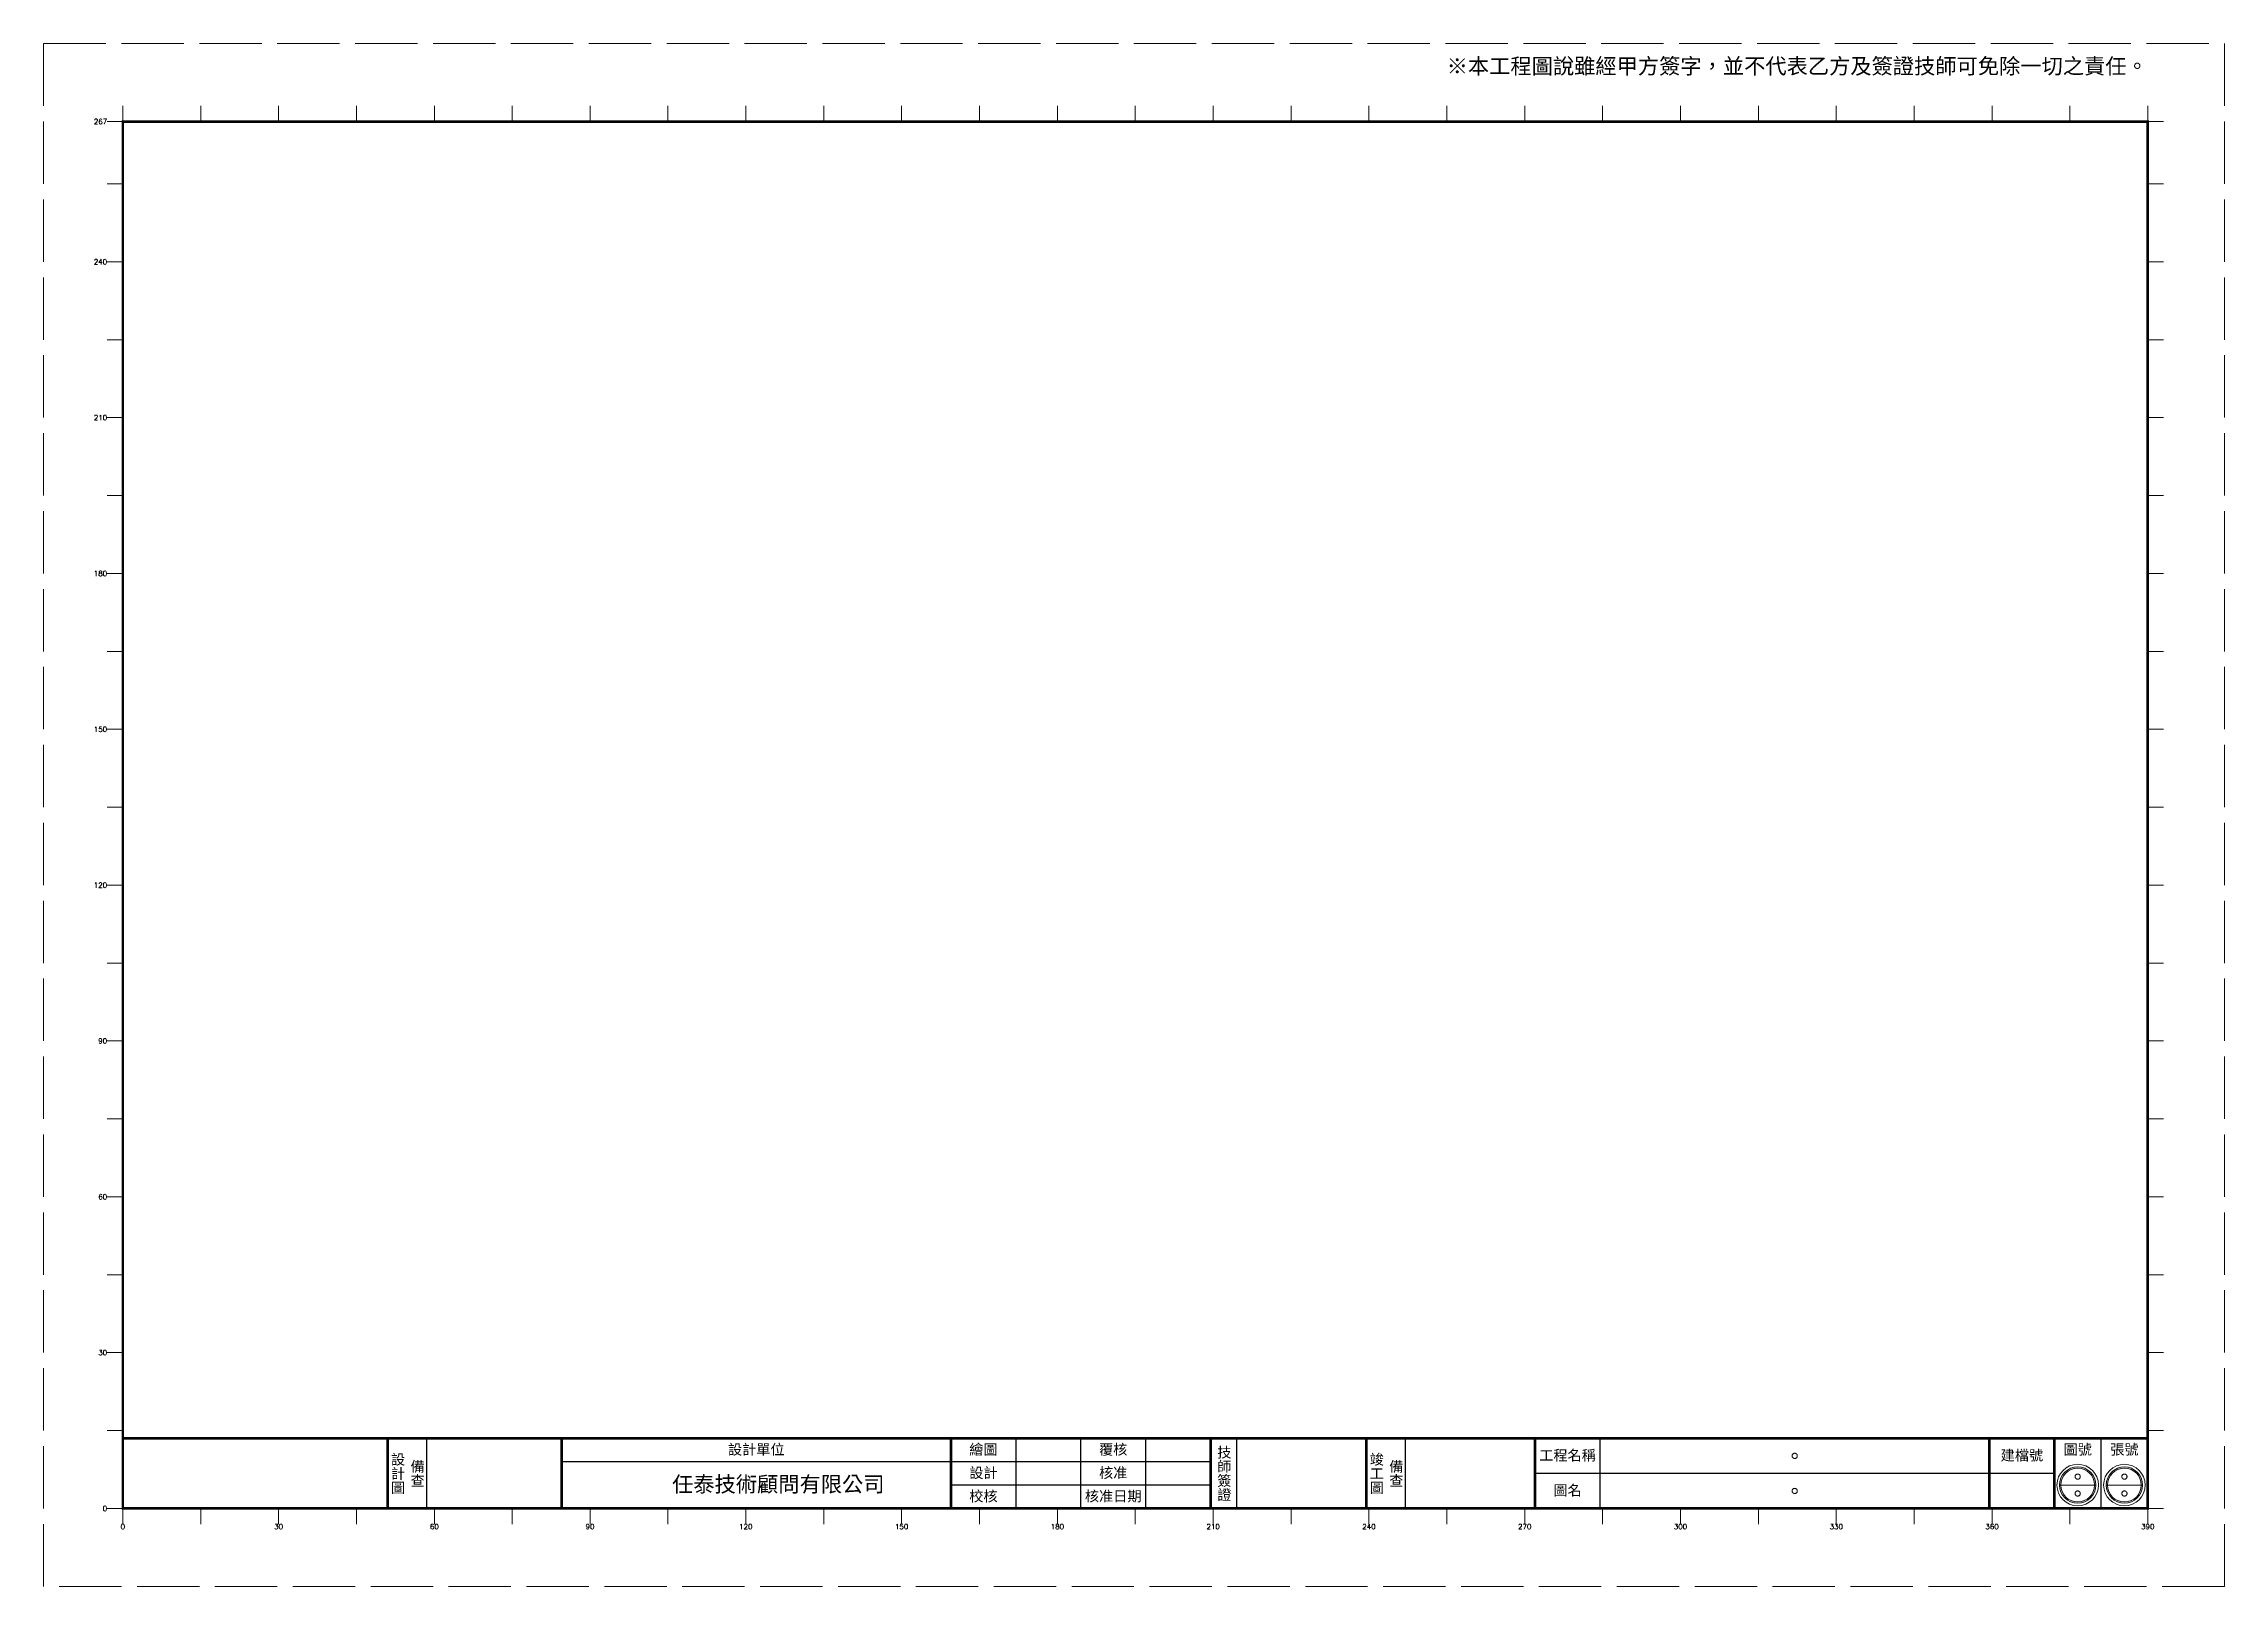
# Model space of a CAD drawing. Extents: x 0 to 420, y 0 to 297.
import ezdxf

# ---------------------------------------------------------------- set-up
doc = ezdxf.new("R2010")
doc.units = 0
doc.header["$MEASUREMENT"] = 0
doc.linetypes.add('ACAD_ISO02W100', pattern=[15, 12, -3])
doc.layers.add('一、1.基本-圖框', color=7, linetype='Continuous', lineweight=20)
doc.layers.add('一、4.基本-隱藏', color=9, linetype='ACAD_ISO02W100', lineweight=20, plot=False)
doc.styles.add('圖框', font='kaiu.ttf', dxfattribs={"height": 2})

msp = doc.modelspace()

# ---------------------------------------------------------------- hatches: boundary and pattern name
at = {"layer": '一、1.基本-圖框'}
h = msp.add_hatch(color=256, dxfattribs=at)
h.dxf.hatch_style = 1
h.paths.add_polyline_path([(388.25, 19.5, 1), (395.25, 19.5, 1)])
h.paths.add_polyline_path([(395, 19.5, -1), (388.5, 19.5, -1)], flags=16)
h = msp.add_hatch(color=256, dxfattribs=at)
h.dxf.hatch_style = 1
h.paths.add_polyline_path([(397.25, 19.5, 1), (404.25, 19.5, 1)])
h.paths.add_polyline_path([(404, 19.5, -1), (397.5, 19.5, -1)], flags=16)

# ---------------------------------------------------------------- linework, layer by layer
for points in [[(15.25, 282), (12.25, 282)], [(15.25, 282), (15.25, 285)], [(30.25, 282), (30.25, 285)], [(45.25, 282), (45.25, 285)], [(60.25, 282), (60.25, 285)], [(75.25, 282), (75.25, 285)], [(90.25, 282), (90.25, 285)], [(105.25, 282), (105.25, 285)], [(120.25, 282), (120.25, 285)], [(135.25, 282), (135.25, 285)], [(150.25, 282), (150.25, 285)], [(165.25, 282), (165.25, 285)], [(180.25, 282), (180.25, 285)], [(195.25, 282), (195.25, 285)], [(210.25, 282), (210.25, 285)], [(225.25, 282), (225.25, 285)], [(240.25, 282), (240.25, 285)], [(255.25, 282), (255.25, 285)], [(270.25, 282), (270.25, 285)], [(285.25, 282), (285.25, 285)], [(300.25, 282), (300.25, 285)], [(315.25, 282), (315.25, 285)], [(330.25, 282), (330.25, 285)], [(345.25, 282), (345.25, 285)], [(360.25, 282), (360.25, 285)], [(375.25, 282), (375.25, 285)], [(390.25, 282), (390.25, 285)], [(405.25, 282), (405.25, 285)], [(405.25, 282), (408.25, 282)], [(15.25, 270), (12.25, 270)], [(405.25, 270), (408.25, 270)], [(15.25, 255), (12.25, 255)], [(405.25, 255), (408.25, 255)], [(15.25, 240), (12.25, 240)], [(405.25, 240), (408.25, 240)], [(15.25, 225), (12.25, 225)], [(405.25, 225), (408.25, 225)], [(15.25, 210), (12.25, 210)], [(405.25, 210), (408.25, 210)], [(15.25, 195), (12.25, 195)], [(405.25, 195), (408.25, 195)], [(15.25, 180), (12.25, 180)], [(405.25, 180), (408.25, 180)], [(15.25, 165), (12.25, 165)], [(405.25, 165), (408.25, 165)], [(15.25, 150), (12.25, 150)], [(405.25, 150), (408.25, 150)], [(15.25, 135), (12.25, 135)], [(405.25, 135), (408.25, 135)], [(15.25, 120), (12.25, 120)], [(405.25, 120), (408.25, 120)], [(15.25, 105), (12.25, 105)], [(405.25, 105), (408.25, 105)], [(15.25, 90), (12.25, 90)], [(405.25, 90), (408.25, 90)], [(15.25, 75), (12.25, 75)], [(405.25, 75), (408.25, 75)], [(15.25, 60), (12.25, 60)], [(405.25, 60), (408.25, 60)], [(15.25, 45), (12.25, 45)], [(405.25, 45), (408.25, 45)], [(15.25, 30), (12.25, 30)], [(405.25, 30), (408.25, 30)], [(387.25, 28.5), (405.25, 28.5)], [(388.25, 19.5), (395.25, 19.5)], [(397.25, 19.5), (404.25, 19.5)], [(15.25, 15), (12.25, 15)], [(15.25, 15), (15.25, 12)], [(30.25, 15), (30.25, 12)], [(45.25, 15), (45.25, 12)], [(60.25, 15), (60.25, 12)], [(75.25, 15), (75.25, 12)], [(90.25, 15), (90.25, 12)], [(105.25, 15), (105.25, 12)], [(120.25, 15), (120.25, 12)], [(135.25, 15), (135.25, 12)], [(150.25, 15), (150.25, 12)], [(165.25, 15), (165.25, 12)], [(180.25, 15), (180.25, 12)], [(195.25, 15), (195.25, 12)], [(210.25, 15), (210.25, 12)], [(225.25, 15), (225.25, 12)], [(240.25, 15), (240.25, 12)], [(255.25, 15), (255.25, 12)], [(270.25, 15), (270.25, 12)], [(285.25, 15), (285.25, 12)], [(300.25, 15), (300.25, 12)], [(315.25, 15), (315.25, 12)], [(330.25, 15), (330.25, 12)], [(345.25, 15), (345.25, 12)], [(360.25, 15), (360.25, 12)], [(375.25, 15), (375.25, 12)], [(390.25, 15), (390.25, 12)], [(405.25, 15), (405.25, 12)], [(405.25, 15), (408.25, 15)]]:
    msp.add_lwpolyline(points, dxfattribs=at)
at = {"layer": '一、1.基本-圖框', "const_width": 0.5}
for points in [[(15.25, 282), (405.25, 282), (405.25, 15), (15.25, 15)], [(15.25, 28.5), (66.25, 28.5), (66.25, 15), (15.25, 15)], [(66.25, 28.5), (99.75, 28.5), (99.75, 15), (66.25, 15)], [(99.75, 28.5), (174.75, 28.5), (174.75, 15), (99.75, 15)], [(174.75, 28.5), (224.75, 28.5), (224.75, 15), (174.75, 15)], [(224.75, 28.5), (254.75, 28.5), (254.75, 15), (224.75, 15)], [(254.75, 28.5), (287.25, 28.5), (287.25, 15), (254.75, 15)], [(287.25, 28.5), (374.75, 28.5), (374.75, 15), (287.25, 15)], [(374.75, 28.5), (387.25, 28.5), (387.25, 15), (374.75, 15)], [(387.25, 28.5), (405.25, 28.5), (405.25, 15), (387.25, 15)]]:
    msp.add_lwpolyline(points, close=True, dxfattribs=at)
at = {"layer": '一、1.基本-圖框', "const_width": 0.25}
for points in [[(73.75, 15), (73.75, 28.5)], [(187.25, 15), (187.25, 28.5)], [(199.75, 28.5), (199.75, 15)], [(212.25, 28.5), (212.25, 15)], [(229.75, 15), (229.75, 28.5)], [(262.25, 15), (262.25, 28.5)], [(299.75, 15), (299.75, 28.5)], [(396.25, 28.5), (396.25, 15)], [(99.75, 24), (174.75, 24)], [(174.75, 24), (224.75, 24)], [(287.25, 21.75), (374.75, 21.75)], [(374.75, 21.75), (387.25, 21.75)], [(174.75, 19.5), (224.75, 19.5)]]:
    msp.add_lwpolyline(points, dxfattribs=at)
at = {"layer": '一、1.基本-圖框'}
for centre, radius in [((391.75, 19.5), 4), ((391.75, 19.5), 3.5), ((391.75, 19.5), 3.25), ((400.75, 19.5), 4), ((400.75, 19.5), 3.5), ((400.75, 19.5), 3.25)]:
    msp.add_circle(centre, radius, dxfattribs=at)
at = {"layer": '一、4.基本-隱藏'}
msp.add_lwpolyline([(0, 297), (420, 297), (420, 0), (0, 0)], close=True, dxfattribs=at)
for centre in [(337.25, 25.125), (391.75, 21.125), (400.75, 21.125), (337.25, 18.375), (391.75, 17.875), (400.75, 17.875)]:
    msp.add_circle(centre, 0.5, dxfattribs=at)

# ---------------------------------------------------------------- texts
at = {"layer": '一、1.基本-圖框', "style": '圖框'}
for s, width, insert, char_height, attachment_point in [('※本工程圖說雖經甲方簽字，並不代表乙方及簽證技師可免除一切之責任。', 151.93313, (405.25, 292.5), 3, 6), ('{\\Fromans|c136;267}', 1.29905, (12.25, 282), 1, 6), ('{\\Fromans|c136;240}', 1.29905, (12.25, 255), 1, 6), ('{\\Fromans|c136;210}', 1.29905, (12.25, 225), 1, 6), ('{\\Fromans|c136;180}', 1.29905, (12.25, 195), 1, 6), ('{\\Fromans|c136;150}', 1.29905, (12.25, 165), 1, 6), ('{\\Fromans|c136;120}', 1.29905, (12.25, 135), 1, 6), ('{\\Fromans|c136;90}', 1.29905, (12.25, 105), 1, 6), ('{\\Fromans|c136;60}', 1.29905, (12.25, 75), 1, 6), ('{\\Fromans|c136;30}', 1.29905, (12.25, 45), 1, 6), ('設計單位', 65.57535, (137.25, 26.25), 2, 5), ('繪圖', 8.86318, (181, 26.25), 2, 5), ('覆核', 8.86318, (206, 26.25), 2, 5), ('工程名稱', 11.5908, (293.5, 25.125), 2, 5), ('建檔號', 11.5908, (381, 25.125), 2, 5), ('圖號', 6.79472, (391.75, 26.25), 2, 5), ('張號', 6.79472, (400.75, 26.25), 2, 5), ('任泰技術顧問有限公司', 41.64624, (141.495, 19.5), 3, 5), ('設計', 8.86318, (181, 21.75), 2, 5), ('核准', 8.86318, (206, 21.75), 2, 5), ('校核', 8.86318, (181, 17.25), 2, 5), ('核准日期', 11.5908, (206, 17.25), 2, 5), ('圖名', 8.74378, (293.5, 18.375), 2, 5), ('{\\Fromans|c136;0}', 1.29905, (12.25, 15), 1, 6), ('{\\Fromans|c136;0}', 1.29905, (15.25, 12), 1, 2), ('{\\Fromans|c136;30}', 1.29905, (45.25, 12), 1, 2), ('{\\Fromans|c136;60}', 1.29905, (75.25, 12), 1, 2), ('{\\Fromans|c136;90}', 1.29905, (105.25, 12), 1, 2), ('{\\Fromans|c136;120}', 1.29905, (135.25, 12), 1, 2), ('{\\Fromans|c136;150}', 1.29905, (165.25, 12), 1, 2), ('{\\Fromans|c136;180}', 1.29905, (195.25, 12), 1, 2), ('{\\Fromans|c136;210}', 1.29905, (225.25, 12), 1, 2), ('{\\Fromans|c136;240}', 1.29905, (255.25, 12), 1, 2), ('{\\Fromans|c136;270}', 1.29905, (285.25, 12), 1, 2), ('{\\Fromans|c136;300}', 1.29905, (315.25, 12), 1, 2), ('{\\Fromans|c136;330}', 1.29905, (345.25, 12), 1, 2), ('{\\Fromans|c136;360}', 1.29905, (375.25, 12), 1, 2), ('{\\Fromans|c136;390}', 1.29905, (405.25, 12), 1, 2)]:
    msp.add_mtext_dynamic_manual_height_columns(s, width=width, gutter_width=10, heights=[0], dxfattribs=dict(at, insert=insert, char_height=char_height, attachment_point=attachment_point))
at = {"layer": '一、1.基本-圖框', "char_height": 2, "attachment_point": 5, "rotation": 270, "style": '圖框'}
for s, width, insert in [('{\\f@DFKai-SB|b0|i0|c136|p65;設計圖}', 9.84991, (68.125, 21.75)), ('{\\f@DFKai-SB|b0|i0|c136|p65;技師簽證}', 11.00178, (227.25, 21.75)), ('{\\f@DFKai-SB|b0|i0|c136|p65;竣工圖}', 9.84991, (256.625, 21.75)), ('{\\f@DFKai-SB|b0|i0|c136|p65;備查}', 5.89016, (71.875, 21.75)), ('{\\f@DFKai-SB|b0|i0|c136|p65;備查}', 5.89016, (260.375, 21.75))]:
    msp.add_mtext_dynamic_manual_height_columns(s, width=width, gutter_width=10, heights=[0], dxfattribs=dict(at, insert=insert))

doc.saveas('drawing.dxf')
